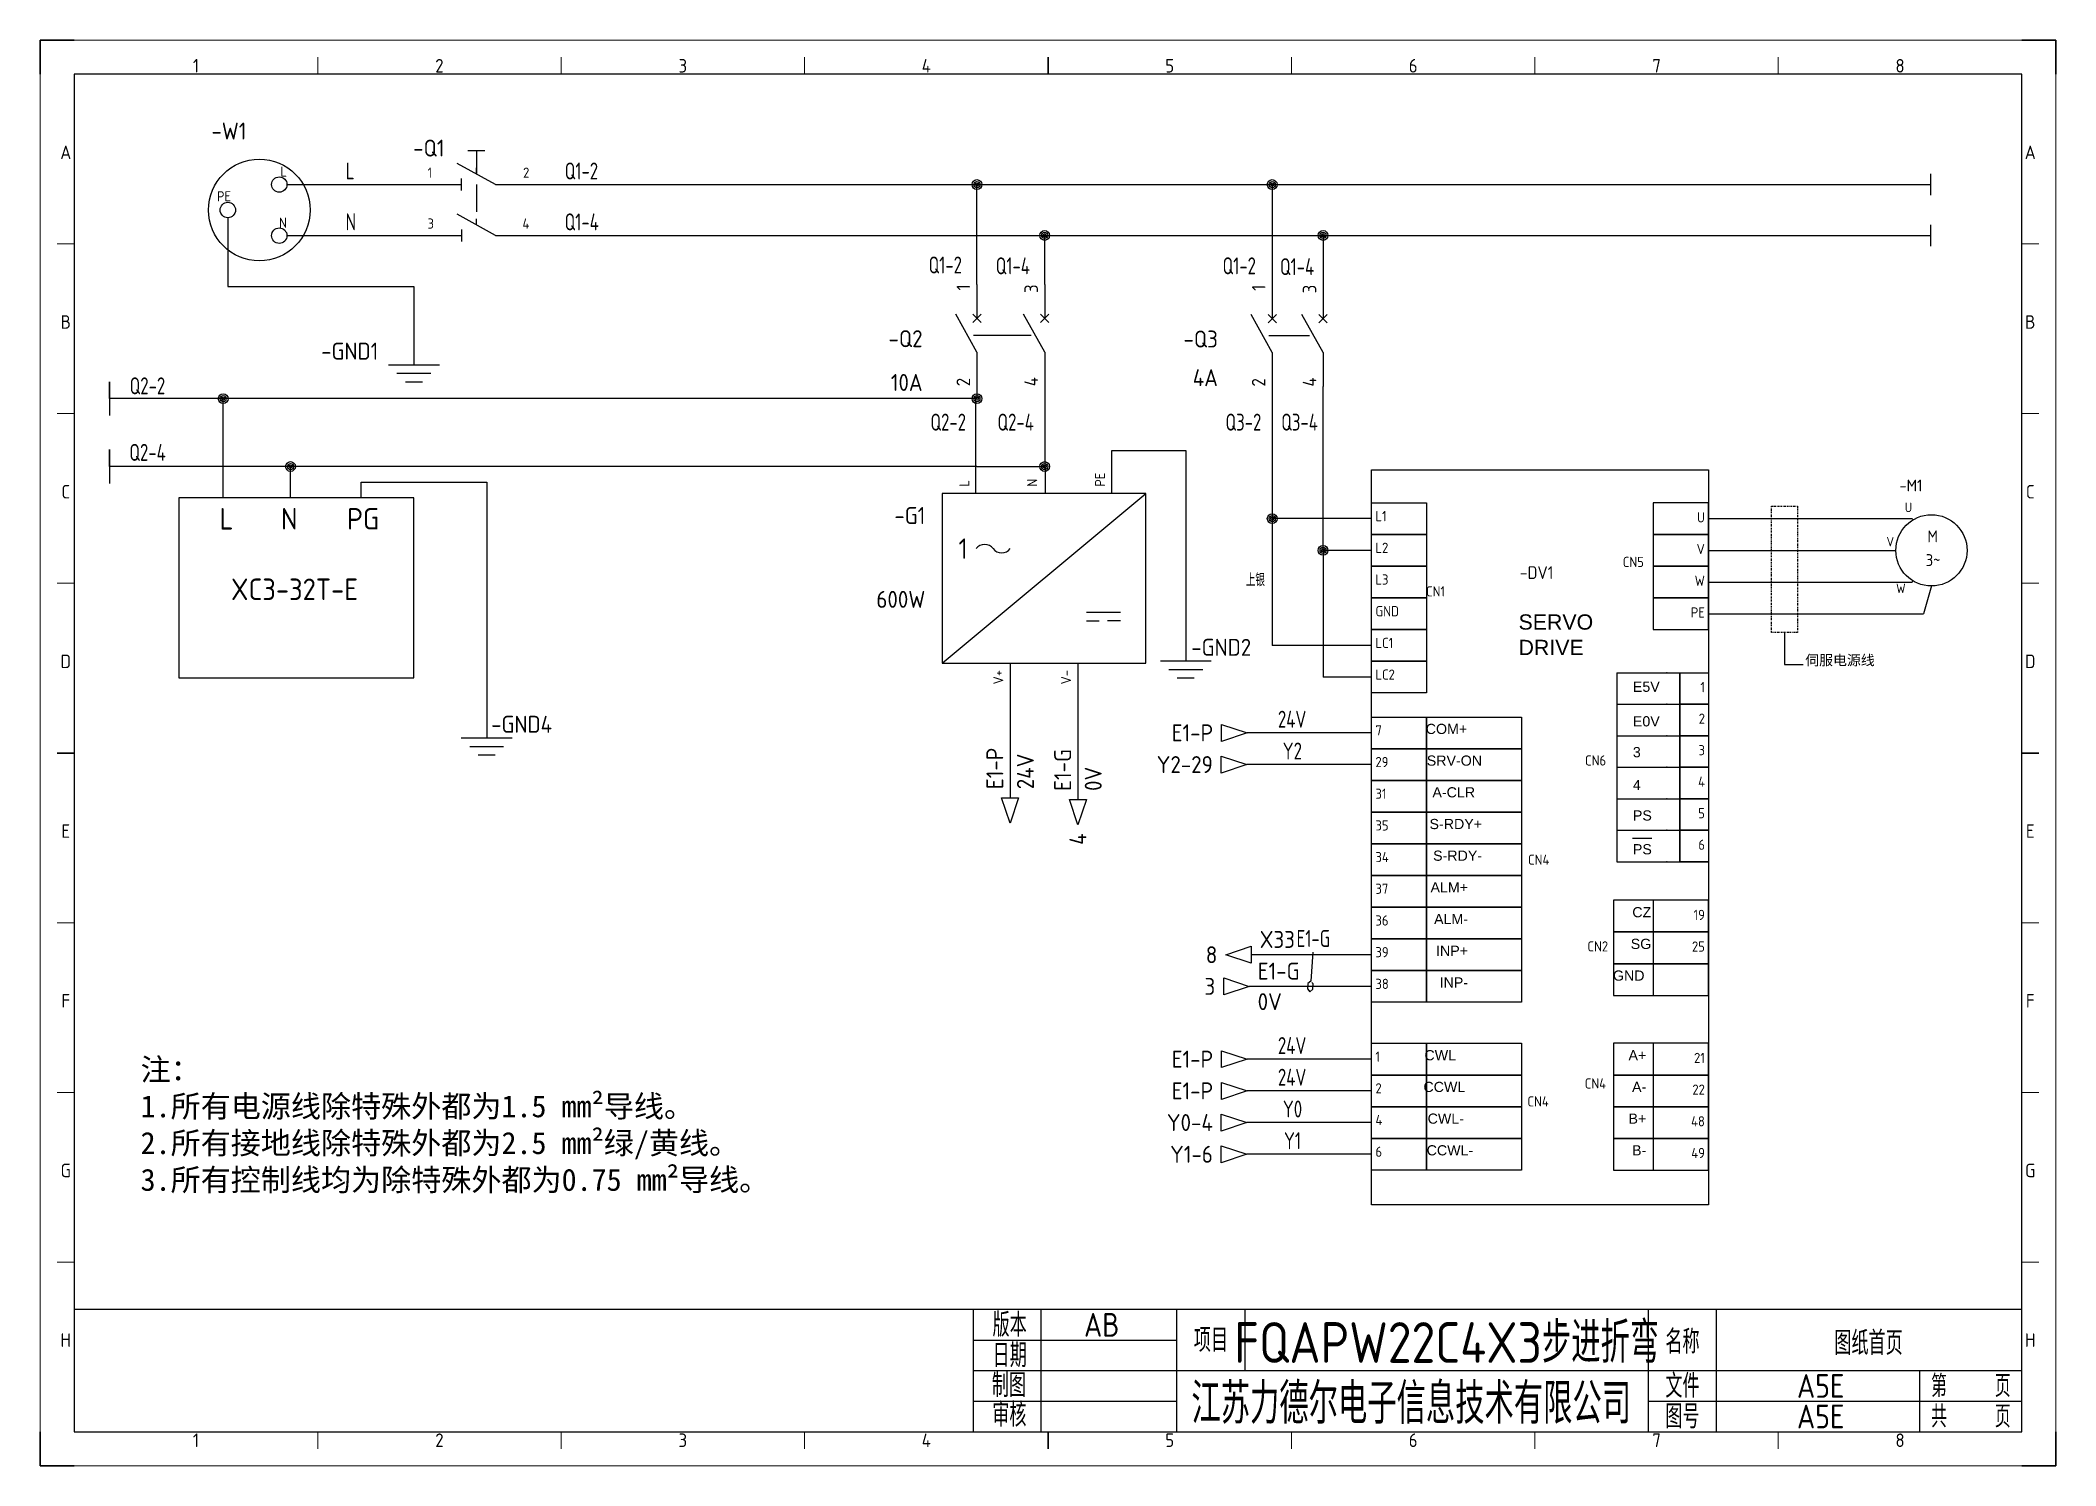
# Model space of a CAD drawing. Header units: millimetres. Extents: x -1494 to 5708, y 2764 to 5210.
# Drawn here: x 0 to 594, y 4580 to 5000 of the extents above; entities that cross this region are included whole.
import ezdxf
from ezdxf.enums import TextEntityAlignment as Align

# ---------------------------------------------------------------- set-up
doc = ezdxf.new("R2010")
doc.units = ezdxf.units.MM
doc.linetypes.add('BORDER', pattern=[1.75, 0.5, -0.25, 0.5, -0.25, 0, -0.25])
for name, color, linetype in [('AE_BOR', 1, 'Continuous'), ('DESC', 1, 'Continuous'), ('MISC', 2, 'Continuous'), ('SYMS', 7, 'Continuous'), ('TAGS', 51, 'Continuous'), ('TERMS', 123, 'Continuous'), ('WIREFIXED', 130, 'Continuous'), ('WIRENO', 70, 'Continuous'), ('WIREREF', 61, 'Continuous'), ('WIREREF_DEST', 61, 'Continuous'), ('XREF', 7, 'Continuous'), ('图框_标题栏属性', 1, 'Continuous'), ('图框_标题栏文字', 6, 'Continuous')]:
    doc.layers.add(name, color=color, linetype=linetype)
doc.styles.add('ACGBTS', font='ISOCP.SHX')
doc.styles.get("Standard").update_dxf_attribs({"font": 'arial.ttf'})
doc.styles.add('WD_IEC', font='ISOCP2.shx', dxfattribs={"height": 4, "bigfont": 'gbcbig.shx'})
doc.styles.add('工程字', font='gbenor.shx', dxfattribs={"bigfont": 'gbcbig.shx'})

msp = doc.modelspace()

# ---------------------------------------------------------------- texts
at = {"layer": 'XREF', "color": 0, "insert": (520.65, 4818.85), "char_height": 3, "attachment_point": 1}
msp.add_mtext_dynamic_manual_height_columns('{\\fSimSun|b0|i0|c134|p2;伺服电源线}', width=57.6668, gutter_width=8.12, heights=[2.12], dxfattribs=at)
at = {"layer": 'XREF', "color": 2, "insert": (30, 4700), "char_height": 6.5, "attachment_point": 1}
msp.add_mtext_dynamic_manual_height_columns('{\\fSimSun|b0|i0|c134|p2;注：}\\P{\\fSimSun|b0|i0|c134|p2;1.所有电源线除特殊外都为1.5 mm²导线。\\P\\pt156;2.所有接地线除特殊外都为2.5 mm²绿/黄线。\\P\\ptz;3.所有控制线均为除特殊外都为0.75 mm²导线。}', width=180.3061, gutter_width=8.12, heights=[66.03], dxfattribs=at)
at = {"layer": 'XREF', "color": 7, "style": 'WD_IEC'}
for tag, p in [('L', (55.32, 4855.84)), ('N', (73.82, 4855.84)), ('PG', (95.6, 4855.84)), ('XC3-32T-E', (75.38, 4835.07))]:
    msp.add_attdef(tag, text='XCC-32 PLC', height=6.336, dxfattribs=at).set_placement(p, align=Align.CENTER)

# ---------------------------------------------------------------- blocks, each defined once
blk = doc.blocks.new('HDV1_recept')
for centre, radius in [((-8.14, -7.5), 15), ((-2.27, 0), 2.27), ((-17.41, -7.5), 2.27), ((-2.27, -15.06), 2.27)]:
    blk.add_circle(centre, radius)
at = {"style": 'WD_IEC'}
for tag, p, height, flags in [('ASSYCODE', (7.32, 33.69), 2, 1), ('FAMILY', (7.32, 30.69), 2, 1), ('CATDESC', (7.32, 27.69), 2, 1), ('MFG', (7.65, 20.94), 3, 9), ('CAT', (7.65, 15.94), 3, 9), ('X1TERM01', (0, 0), 0.08, 1), ('X8TERM03', (-17.41, -9.77), 0.08, 1), ('X1TERM02', (0, -15.06), 0.08, 1)]:
    blk.add_attdef(tag, p, '', height=height, dxfattribs=dict(at, flags=flags))
for tag, p in [('INST', (-11.95, 27.26)), ('LOC', (-11.95, 20.26)), ('TAG1', (-11.95, 13.26))]:
    blk.add_attdef(tag, text='', height=5, dxfattribs=at).set_placement(p, align=Align.RIGHT)
at = {"lineweight": 15, "style": 'WD_IEC'}
for tag, p in [('XREF', (24.36, 18.25)), ('WDTAGALT', (23.86, -39.93))]:
    blk.add_attdef(tag, p, '', height=5, dxfattribs=at)
at = {"style": 'WD_IEC'}
for tag, p in [('DESC1', (24.36, 10.75)), ('DESC2', (24.36, 3.75)), ('DESC3', (24.36, -3.25)), ('RATING1', (24.36, -12.75)), ('RATING2', (24.36, -19.75)), ('RATING3', (24.36, -26.75)), ('RATING4', (23.94, -33.49))]:
    blk.add_attdef(tag, p, '', height=5, dxfattribs=at)
at = {"style": 'WD_IEC', "width": 0.8}
for tag, p in [('TERM01', (0, 2.3)), ('TERM02', (0, -12.76))]:
    blk.add_attdef(tag, text='', height=2, dxfattribs=at).set_placement(p, align=Align.RIGHT)
blk.add_attdef('TERM03', (-20.63, -4.96), '', height=2, dxfattribs=at)
blk = doc.blocks.new('HDS11Q65')
for p, q in [((2.81, 0), (-2.81, 3.12)), ((-1.25, 5), (1.25, 5)), ((0, 5), (0, 1.56)), ((-7.19, 0), (-2.19, 0)), ((-2.19, -0.88), (-2.19, 0.88)), ((0, 1.56), (0, 2.47)), ((2.81, 0), (7.81, 0))]:
    blk.add_line(p, q)
at = {"style": 'WD_IEC'}
for tag, height, p in [('INST', 2.7, (-4.69, 12.88)), ('LOC', 2.7, (-4.69, 8.88)), ('TAG1', 2.5, (-4.69, 4.12)), ('RATING1', 2.7, (-4.69, -4.16)), ('DESC1', 2.7, (-4.69, -11.66)), ('DESC2', 2.7, (-4.69, -15.66)), ('DESC3', 2.7, (-4.69, -19.66))]:
    blk.add_attdef(tag, text='', height=height, dxfattribs=at).set_placement(p, align=Align.RIGHT)
for tag, p, height, flags in [('MFG', (3.12, 9.49), 1.5, 9), ('X2LINK', (0, 5.64), 0.32, 1), ('CAT', (3.12, 6.99), 1.5, 9), ('TERM01', (-7.19, 1), 2, 8), ('X4TERM01', (-7.19, 0), 0.32, 1), ('X8LINK', (0, -0.01), 0.32, 1), ('X1TERM02', (7.81, 0), 0.32, 1), ('ASSYCODE', (2.92, -2.75), 1, 1), ('FAMILY', (2.92, -4.25), 1, 1), ('CATDESC', (2.92, -5.75), 1, 1)]:
    blk.add_attdef(tag, p, '', height=height, dxfattribs=dict(at, flags=flags))
at = {"style": 'WD_IEC', "flags": 8}
blk.add_attdef('TERM02', text='', height=2, dxfattribs=at).set_placement((7.81, 1), align=Align.RIGHT)
at = {"lineweight": 15, "style": 'WD_IEC'}
blk.add_attdef('XREF', text='', height=2.5, dxfattribs=at).set_placement((-4.69, -7.91), align=Align.RIGHT)
blk = doc.blocks.new('HDS21Q65')
for p, q in [((2.81, 0), (-2.81, 3.13)), ((-7.19, 0), (-2.19, 0)), ((-2.19, 0.88), (-2.19, -0.88)), ((0, 1.56), (0, 2.47)), ((2.81, 0), (7.81, 0))]:
    blk.add_line(p, q)
at = {"style": 'WD_IEC'}
for tag, height, p in [('INST', 2.7, (-4.69, 12.88)), ('LOC', 2.7, (-4.69, 8.88)), ('TAG2', 2.5, (-4.69, 4.12)), ('RATING1', 2.7, (-4.69, -3.54)), ('DESC1', 2.7, (-4.69, -11.04)), ('DESC2', 2.7, (-4.69, -15.04)), ('DESC3', 2.7, (-4.69, -19.04))]:
    blk.add_attdef(tag, text='', height=height, dxfattribs=at).set_placement(p, align=Align.RIGHT)
for tag, p, height, flags in [('TERM01', (-7.19, 1), 2, 8), ('X2LINK', (0, 3.5), 0.32, 1), ('X4TERM01', (-7.19, 0), 0.32, 1), ('X8LINK', (0, 0.01), 0.32, 1), ('X1TERM02', (7.81, 0), 0.32, 1), ('CONTACT', (3.16, -3.06), 1, 1), ('FAMILY', (3.14, -4.25), 1, 1)]:
    blk.add_attdef(tag, p, '', height=height, dxfattribs=dict(at, flags=flags))
at = {"style": 'WD_IEC', "flags": 8}
blk.add_attdef('TERM02', text='', height=2, dxfattribs=at).set_placement((7.81, 1), align=Align.RIGHT)
at = {"lineweight": 15, "style": 'WD_IEC'}
blk.add_attdef('XREF', text='', height=2.5, dxfattribs=at).set_placement((-4.69, -7.29), align=Align.RIGHT)
blk = doc.blocks.new('VGND2')
for p, q in [((0, 0), (0, -5)), ((-3.75, -5), (3.75, -5)), ((-2.5, -6.25), (2.5, -6.25)), ((-1.25, -7.5), (1.25, -7.5))]:
    blk.add_line(p, q)
at = {"style": 'WD_IEC'}
for tag, p in [('INST', (-5.25, 2.75)), ('LOC', (-5.25, -0.75)), ('TAG1', (-5.25, -4.25))]:
    blk.add_attdef(tag, text='', height=2.5, dxfattribs=at).set_placement(p, align=Align.RIGHT)
at = {"style": 'WD_IEC', "flags": 1}
blk.add_attdef('X2TERM01', (0, 0), '', height=0.32, dxfattribs=at)
blk = doc.blocks.new('WDDOT')
for radius in [0.72, 0.449, 0.223]:
    blk.add_circle((0, 0), radius)
blk = doc.blocks.new('HDV1_SERVO DRIVE')
at = {"lineweight": 25}
for p, q in [((72.34, -45.38), (90.92, -45.38)), ((72.34, -45.38), (72.34, -101.1)), ((90.92, -45.38), (90.92, -101.1)), ((72.34, -54.67), (99.32, -54.67)), ((72.34, -63.95), (99.32, -63.95)), ((72.34, -73.24), (99.32, -73.24)), ((72.34, -82.53), (99.32, -82.53)), ((72.34, -91.82), (99.32, -91.82)), ((72.34, -101.1), (90.92, -101.1))]:
    blk.add_line(p, q, dxfattribs=at)
for p, q in [((90.92, -45.38), (99.29, -45.38)), ((76.95, -94.13), (82.66, -94.13)), ((90.92, -101.1), (99.29, -101.1))]:
    blk.add_line(p, q)
for points in [[(0, 14.39), (99.29, 14.39), (99.29, -202.16), (0, -202.16)], [(0, 4.67), (16.27, 4.67), (16.27, -4.67), (0, -4.67)], [(99.29, 4.67), (83.02, 4.67), (83.02, -4.67), (99.29, -4.67)], [(0, -4.67), (16.27, -4.67), (16.27, -14.01), (0, -14.01)], [(99.29, -4.67), (83.02, -4.67), (83.02, -14.01), (99.29, -14.01)], [(0, -14.01), (16.27, -14.01), (16.27, -23.35), (0, -23.35)], [(99.29, -14.01), (83.02, -14.01), (83.02, -23.35), (99.29, -23.35)], [(0, -23.35), (16.27, -23.35), (16.27, -32.68), (0, -32.68)], [(99.29, -23.35), (83.02, -23.35), (83.02, -32.68), (99.29, -32.68)], [(0, -32.68), (16.27, -32.68), (16.27, -42.02), (0, -42.02)], [(0, -42.02), (16.27, -42.02), (16.27, -51.36), (0, -51.36)], [(90.92, -45.38), (99.32, -45.38), (99.32, -54.67), (90.92, -54.67)], [(0, -58.45), (16.27, -58.45), (16.27, -67.79), (0, -67.79)], [(16.27, -58.45), (44.27, -58.45), (44.27, -67.79), (16.27, -67.79)], [(90.92, -54.67), (99.32, -54.67), (99.32, -63.95), (90.92, -63.95)], [(90.92, -63.95), (99.32, -63.95), (99.32, -73.24), (90.92, -73.24)], [(0, -67.79), (16.27, -67.79), (16.27, -77.13), (0, -77.13)], [(16.27, -67.79), (44.27, -67.79), (44.27, -77.13), (16.27, -77.13)], [(0, -77.13), (16.27, -77.13), (16.27, -86.46), (0, -86.46)], [(16.27, -77.13), (44.27, -77.13), (44.27, -86.46), (16.27, -86.46)], [(90.92, -73.24), (99.32, -73.24), (99.32, -82.53), (90.92, -82.53)], [(90.9, -82.53), (99.29, -82.53), (99.29, -91.82), (90.9, -91.82)], [(0, -86.46), (16.27, -86.46), (16.27, -95.8), (0, -95.8)], [(16.27, -86.46), (44.27, -86.46), (44.27, -95.8), (16.27, -95.8)], [(90.92, -91.82), (99.32, -91.82), (99.32, -101.1), (90.92, -101.1)], [(0, -95.8), (16.27, -95.8), (16.27, -105.14), (0, -105.14)], [(16.27, -95.8), (44.27, -95.8), (44.27, -105.14), (16.27, -105.14)], [(0, -105.14), (16.27, -105.14), (16.27, -114.48), (0, -114.48)], [(16.27, -105.14), (44.27, -105.14), (44.27, -114.48), (16.27, -114.48)], [(99.29, -112.46), (71.3, -112.46), (71.3, -121.79), (99.29, -121.79)], [(99.29, -112.46), (83.02, -112.46), (83.02, -121.79), (99.29, -121.79)], [(0, -114.48), (16.27, -114.48), (16.27, -123.82), (0, -123.82)], [(16.27, -114.48), (44.27, -114.48), (44.27, -123.82), (16.27, -123.82)], [(0, -123.82), (16.27, -123.82), (16.27, -133.16), (0, -133.16)], [(16.27, -123.82), (44.27, -123.82), (44.27, -133.16), (16.27, -133.16)], [(99.29, -121.79), (71.3, -121.79), (71.3, -131.13), (99.29, -131.13)], [(99.29, -121.79), (83.02, -121.79), (83.02, -131.13), (99.29, -131.13)], [(0, -133.16), (16.27, -133.16), (16.27, -142.5), (0, -142.5)], [(16.27, -133.16), (44.27, -133.16), (44.27, -142.5), (16.27, -142.5)], [(99.29, -131.13), (71.3, -131.13), (71.3, -140.47), (99.29, -140.47)], [(99.29, -131.13), (83.02, -131.13), (83.02, -140.47), (99.29, -140.47)], [(0, -154.6), (16.27, -154.6), (16.27, -163.94), (0, -163.94)], [(16.27, -154.6), (44.27, -154.6), (44.27, -163.94), (16.27, -163.94)], [(99.29, -154.6), (71.3, -154.6), (71.3, -163.94), (99.29, -163.94)], [(99.29, -154.6), (83.02, -154.6), (83.02, -163.94), (99.29, -163.94)], [(0, -163.94), (16.27, -163.94), (16.27, -173.28), (0, -173.28)], [(16.27, -163.94), (44.27, -163.94), (44.27, -173.28), (16.27, -173.28)], [(99.29, -163.94), (71.3, -163.94), (71.3, -173.28), (99.29, -173.28)], [(99.29, -163.94), (83.02, -163.94), (83.02, -173.28), (99.29, -173.28)], [(0, -173.28), (16.27, -173.28), (16.27, -182.62), (0, -182.62)], [(16.27, -173.28), (44.27, -173.28), (44.27, -182.62), (16.27, -182.62)], [(99.29, -173.28), (71.3, -173.28), (71.3, -182.62), (99.29, -182.62)], [(99.29, -173.28), (83.02, -173.28), (83.02, -182.62), (99.29, -182.62)], [(0, -182.62), (16.27, -182.62), (16.27, -191.96), (0, -191.96)], [(16.27, -182.62), (44.27, -182.62), (44.27, -191.96), (16.27, -191.96)], [(99.29, -182.62), (71.3, -182.62), (71.3, -191.96), (99.29, -191.96)], [(99.29, -182.62), (83.02, -182.62), (83.02, -191.96), (99.29, -191.96)]]:
    blk.add_lwpolyline(points, close=True)
for p in [(87.09, -45.38), (87.09, -54.67), (87.09, -63.95), (87.09, -73.24), (87.09, -82.53), (87.09, -91.82), (87.09, -101.1)]:
    blk.add_point(p, dxfattribs=at)
for s, p in [('E5V', (77.05, -51.03)), ('E0V', (77.05, -61.21)), ('3', (77.05, -70.29)), ('4', (77.05, -79.99)), ('PS', (77.05, -88.95)), ('PS', (77.05, -98.91))]:
    blk.add_text(s, height=3, dxfattribs=at).set_placement(p)
at = {"insert": (43.35, -28.2), "char_height": 4.5, "attachment_point": 1}
blk.add_mtext_dynamic_manual_height_columns('SERVO DRIVE', width=19.7866, gutter_width=8.12, heights=[0], dxfattribs=at)
at = {"lineweight": 25, "char_height": 3, "width": 27.9987, "attachment_point": 3}
for s, insert in [('COM+', (28.22, -60.45)), ('SRV-ON', (32.6, -69.79)), ('A-CLR', (30.54, -79.13)), ('S-RDY+', (32.6, -88.47)), ('S-RDY-', (32.6, -97.8)), ('ALM+', (28.47, -107.14)), ('ALM-', (28.47, -116.48)), ('CZ', (82.47, -114.46)), ('SG', (82.47, -123.79)), ('INP+', (28.47, -125.82)), ('INP-', (28.47, -135.16)), ('GND', (80.49, -133.13)), ('CWL', (24.93, -156.6)), ('A+', (81, -156.6)), ('CCWL', (27.66, -165.94)), ('A-', (81, -165.94)), ('CWL-', (27.27, -175.28)), ('B+', (81, -175.28)), ('CCWL-', (30, -184.62)), ('B-', (81, -184.62))]:
    blk.add_mtext(s, dxfattribs=dict(at, insert=insert))
at = {"style": 'WD_IEC'}
for tag, p in [('INST', (-31.41, 9.11)), ('LOC', (-31.41, 3.86)), ('RATING1', (-31.41, -8.14)), ('XREF', (-31.41, -14.14)), ('DESC1', (-31.41, -19.92)), ('TAG1', (53.64, -17.76)), ('DESC2', (-31.41, -25.17)), ('DESC3', (-31.41, -30.42))]:
    blk.add_attdef(tag, text='', height=3.75, dxfattribs=at).set_placement(p, align=Align.RIGHT)
at = {"style": 'WD_IEC', "flags": 1}
for tag, p, height in [('MFG', (-55.76, 3.86), 2.25), ('CAT', (-55.76, 0.11), 2.25), ('X4TERM01', (0, 0), 0.08), ('X1TERM20', (99.29, 0), 0.08), ('X4TERM02', (0, -9.34), 0.08), ('X1TERM21', (99.29, -9.34), 0.08), ('X4TERM03', (0, -18.68), 0.08), ('X1TERM22', (99.29, -18.68), 0.08), ('ASSYCODE', (-58.38, -26.89), 1.5), ('FAMILY', (-58.38, -29.14), 1.5), ('X4TERM04', (0, -28.02), 0.08), ('X1TERM23', (99.29, -28.02), 0.08), ('CATDESC', (-58.38, -31.39), 1.5), ('X4TERM05', (0, -37.35), 0.08), ('X4TERM06', (0, -46.69), 0.08), ('X1TERM31', (99.32, -50.02), 0.08), ('X1TERM32', (99.32, -59.31), 0.08), ('X4TERM07', (0, -63.12), 0.08), ('X1TERM33', (99.32, -68.6), 0.08), ('X4TERM08', (0, -72.46), 0.08), ('X4TERM09', (0, -81.8), 0.08), ('X1TERM34', (99.32, -77.89), 0.08), ('X1TERM35', (99.29, -87.17), 0.08), ('X4TERM10', (0, -91.13), 0.08), ('X4TERM11', (0, -100.47), 0.08), ('X1TERM36', (99.32, -96.46), 0.08), ('X4TERM12', (0, -109.81), 0.08), ('X1TERM24', (99.29, -117.13), 0.08), ('X4TERM13', (0, -119.15), 0.08), ('X4TERM14', (0, -128.49), 0.08), ('X1TERM25', (99.29, -126.46), 0.08), ('X1TERM26', (99.29, -135.8), 0.08), ('X4TERM15', (0, -137.83), 0.08), ('X4TERM16', (0, -159.27), 0.08), ('X1TERM27', (99.29, -159.27), 0.08), ('X4TERM17', (0, -168.61), 0.08), ('X1TERM28', (99.29, -168.61), 0.08), ('X4TERM18', (0, -177.95), 0.08), ('X1TERM29', (99.29, -177.95), 0.08), ('X4TERM19', (0, -187.29), 0.08), ('X1TERM30', (99.29, -187.29), 0.08)]:
    blk.add_attdef(tag, p, '', height=height, dxfattribs=at)
at = {"style": 'WD_IEC', "width": 0.8}
for tag, p in [('TERM01', (1.17, -0.75)), ('TERM02', (1.17, -10.09)), ('TERM03', (1.17, -19.43)), ('TERM04', (1.17, -28.77)), ('TERM05', (1.17, -38.11)), ('TERM06', (1.17, -47.45)), ('TERM07', (1.17, -63.87)), ('TERM08', (1.17, -73.21)), ('TERM09', (1.17, -82.55)), ('TERM10', (1.17, -91.89)), ('TERM11', (1.17, -101.23)), ('TERM12', (1.17, -110.56)), ('TERM13', (1.17, -119.9)), ('TERM14', (1.17, -129.24)), ('TERM15', (1.17, -138.58)), ('TERM16', (1.17, -160.02)), ('TERM17', (1.17, -169.36)), ('TERM18', (1.17, -178.7)), ('TERM19', (1.17, -188.04))]:
    blk.add_attdef(tag, p, '', height=2, dxfattribs=at)
for tag, p in [('TERM20', (98.27, -1.12)), ('TERM21', (98.27, -10.46)), ('TERM38', (80.28, -14.25)), ('TERM22', (98.27, -19.8)), ('TERM37', (29.19, -22.55)), ('TERM23', (98.27, -29.14)), ('TERM31', (98.3, -51.15)), ('TERM32', (98.3, -60.43)), ('TERM40', (69.15, -72.75)), ('TERM33', (98.3, -69.72)), ('TERM34', (98.3, -79.01)), ('TERM35', (98.27, -88.3)), ('TERM39', (52.43, -101.99)), ('TERM36', (98.3, -97.58)), ('TERM24', (98.27, -118.25)), ('TERM43', (69.75, -127.53)), ('TERM25', (98.27, -127.59)), ('TERM26', (98.27, -136.92)), ('TERM27', (98.27, -160.4)), ('TERM42', (69.14, -167.93)), ('TERM41', (52.25, -173.21)), ('TERM28', (98.27, -169.73)), ('TERM29', (98.27, -179.07)), ('TERM30', (98.27, -188.41))]:
    blk.add_attdef(tag, text='', height=2, dxfattribs=at).set_placement(p, align=Align.RIGHT)
blk = doc.blocks.new('VCB1')
for p, q in [((0, 7.5), (0, 2.5)), ((0, -2.5), (-3.12, 3.12)), ((0.62, 1.88), (-0.62, 3.12)), ((-0.62, 1.88), (0.62, 3.12)), ((0, -2.5), (0, -7.5))]:
    blk.add_line(p, q)
at = {"style": 'WD_IEC'}
for tag, p in [('INST', (-8, 5.25)), ('LOC', (-8, 1.75)), ('TAG1', (-8, -1.75)), ('RATING1', (-8, -6.35)), ('DESC1', (-8, -14.35)), ('DESC2', (-8, -17.85)), ('DESC3', (-8, -21.35))]:
    blk.add_attdef(tag, text='', height=2.5, dxfattribs=at).set_placement(p, align=Align.RIGHT)
blk.add_attdef('TERM01', text='', height=2, rotation=90, dxfattribs=at).set_placement((-1, 7.5), align=Align.RIGHT)
at = {"style": 'WD_IEC', "flags": 1}
for tag, p, height in [('X2TERM01', (0, 7.5), 0.32), ('MFG', (2.75, 6.5), 1.5), ('CAT', (2.75, 4), 1.5), ('X4LINK', (-2, 0), 0.32), ('X1LINK', (-0.5, 0), 0.32), ('X8TERM02', (0, -7.5), 0.32), ('ASSYCODE', (1, -9), 1), ('FAMILY', (1, -10.5), 1), ('CATDESC', (1, -12), 1), ('CONTACT', (1, -13.5), 1), ('COMMON', (2.25, -14.75), 1)]:
    blk.add_attdef(tag, p, '', height=height, dxfattribs=at)
at = {"style": 'WD_IEC'}
blk.add_attdef('TERM02', (-1, -7.5), '', height=2, rotation=90, dxfattribs=at)
at = {"lineweight": 15, "style": 'WD_IEC'}
blk.add_attdef('XREF', text='', height=2.5, dxfattribs=at).set_placement((-8, -10.35), align=Align.RIGHT)
blk = doc.blocks.new('VCB2')
for p, q in [((0, 7.5), (0, 2.5)), ((0, -2.5), (-3.12, 3.12)), ((0.62, 1.88), (-0.62, 3.12)), ((-0.62, 1.88), (0.62, 3.12)), ((0, -2.5), (0, -7.5))]:
    blk.add_line(p, q)
at = {"style": 'WD_IEC'}
for tag, p in [('INST', (-8, 5.25)), ('LOC', (-8, 1.75)), ('TAG2', (-8, -1.75)), ('DESC1', (-8, -14.35)), ('DESC2', (-8, -17.85)), ('DESC3', (-8, -21.35))]:
    blk.add_attdef(tag, text='', height=2.5, dxfattribs=at).set_placement(p, align=Align.RIGHT)
blk.add_attdef('TERM01', text='', height=2, rotation=90, dxfattribs=at).set_placement((-1, 7.5), align=Align.RIGHT)
at = {"style": 'WD_IEC', "flags": 1}
for tag, p, height in [('X2TERM01', (0, 7.5), 0.32), ('X4LINK', (-2, 0), 0.32), ('X1LINK', (-0.5, 0), 0.32), ('X8TERM02', (0, -7.5), 0.32), ('FAMILY', (1, -10.5), 1), ('CONTACT', (1, -13.5), 1)]:
    blk.add_attdef(tag, p, '', height=height, dxfattribs=at)
at = {"style": 'WD_IEC'}
blk.add_attdef('TERM02', (-1, -7.5), '', height=2, rotation=90, dxfattribs=at)
at = {"style": 'WD_IEC', "flags": 1}
blk.add_attdef('RATING1', text='', height=2.5, dxfattribs=at).set_placement((-8, -6.35), align=Align.RIGHT)
at = {"lineweight": 15, "style": 'WD_IEC'}
blk.add_attdef('XREF', text='', height=2.5, dxfattribs=at).set_placement((-8, -10.35), align=Align.RIGHT)
blk = doc.blocks.new('HMO13')
blk.add_circle((0, 0), 7.5)
at = {"style": 'WD_IEC'}
for tag, p in [('INST', (-1.91, 19.4)), ('LOC', (-1.91, 15.9)), ('TAG1', (-1.91, 12.4))]:
    blk.add_attdef(tag, text='', height=2.5, dxfattribs=at).set_placement(p, align=Align.RIGHT)
for tag, p, height, flags in [('ASSYCODE', (7.73, 20.6), 1, 1), ('FAMILY', (7.73, 19.1), 1, 1), ('CATDESC', (7.73, 17.6), 1, 1), ('MFG', (7.9, 14.22), 1.5, 9), ('CAT', (7.9, 11.72), 1.5, 9), ('X0TERM01', (-3.9, 6.4), 0.32, 1), ('X2LINK', (0, 7.5), 0.32, 1), ('X4TERM02', (-7.5, 0), 0.32, 1), ('X1TERM04', (7.5, 0), 0.32, 1), ('TERM04', (7.5, 1), 2, 8), ('X0TERM03', (-3.9, -6.4), 0.32, 1), ('X8LINK', (0, -7.5), 0.32, 1)]:
    blk.add_attdef(tag, p, '', height=height, dxfattribs=dict(at, flags=flags))
at = {"lineweight": 15, "style": 'WD_IEC'}
for tag, p in [('XREF', (16.25, 12.88)), ('WDTAGALT', (16, -16.21))]:
    blk.add_attdef(tag, p, '', height=2.5, dxfattribs=at)
at = {"style": 'WD_IEC', "flags": 8}
for tag, p in [('TERM01', (3.49, 8.04)), ('TERM02', (-7.86, 0.84)), ('TERM03', (4.31, -10.13))]:
    blk.add_attdef(tag, text='', height=2, dxfattribs=at).set_placement(p, align=Align.RIGHT)
at = {"style": 'WD_IEC'}
for tag, p in [('DESC1', (16.25, 9.12)), ('DESC2', (16.25, 5.62)), ('DESC3', (16.25, 2.12)), ('RATING1', (16.25, -2.62)), ('RATING2', (16.25, -6.12)), ('RATING3', (16.25, -9.62)), ('RATING4', (16.04, -12.99))]:
    blk.add_attdef(tag, p, '', height=2.5, dxfattribs=at)
for tag, p in [('M', (0.24, 1.7)), ('3~', (0.34, -3.3))]:
    blk.add_attdef(tag, text='', height=2.5, dxfattribs=at).set_placement(p, align=Align.CENTER)
blk = doc.blocks.new('HA1D3')
blk.add_lwpolyline([(0, 0), (-3.75, -1.25), (-3.75, 1.25)], close=True)
at = {"style": 'WD_IEC'}
for tag, p, height, flags in [('WIRENO', (1.25, 1), 2.5, 8), ('X1TERM01', (0, 0), 0.32, 1)]:
    blk.add_attdef(tag, p, '', height=height, dxfattribs=dict(at, flags=flags))
blk.add_attdef('XREF', text='', height=2.5, dxfattribs=at).set_placement((-5, 0), align=Align.MIDDLE_RIGHT)
at = {"style": 'WD_IEC', "flags": 1}
blk.add_attdef('SIGCODE', text='', height=1, dxfattribs=at).set_placement((-2.5, 1.8), align=Align.RIGHT)
at = {"style": 'WD_IEC'}
blk.add_attdef('DESC1', text='', height=2.5, dxfattribs=at).set_placement((1.25, -1), align=Align.TOP_LEFT)
blk = doc.blocks.new('WD_WNH')
at = {"linetype": 'Continuous', "style": 'WD_IEC', "width": 0.8}
blk.add_attdef('WIRENO', text='', height=2.5, dxfattribs=at).set_placement((0, 0.75), align=Align.CENTER)
at = {"style": 'WD_IEC', "flags": 1}
for tag, p in [('W08USER', (0, 0.375)), ('W04USER', (0, 0.875)), ('W05USER', (0, 0.75)), ('W09USER', (0, 0.25)), ('W03USER', (0, 1)), ('W06USER', (0, 0.625)), ('W07USER', (0, 0.5)), ('W02USER', (0, 1.125)), ('W01USER', (0, 1.25)), ('W10USER', (0, 0.125))]:
    blk.add_attdef(tag, text='', height=0.08, dxfattribs=at).set_placement(p, align=Align.CENTER)
blk = doc.blocks.new('WD_WNV')
at = {"linetype": 'Continuous', "style": 'WD_IEC', "width": 0.8}
blk.add_attdef('WIRENO', text='', height=2.5, dxfattribs=at).set_placement((-1.6, 0), align=Align.MIDDLE_RIGHT)
at = {"style": 'WD_IEC', "flags": 1}
for tag, p in [('W08USER', (-1, 0.375)), ('W04USER', (-1, 0.875)), ('W05USER', (-1, 0.75)), ('W09USER', (-1, 0.25)), ('W03USER', (-1, 1)), ('W06USER', (-1, 0.625)), ('W07USER', (-1, 0.5)), ('W02USER', (-1, 1.125)), ('W01USER', (-1, 1.25)), ('W10USER', (-1, 0.125))]:
    blk.add_attdef(tag, text='', height=0.08, dxfattribs=at).set_placement(p, align=Align.CENTER)
blk = doc.blocks.new('VPW1_1PH')
for p, q in [((-5, -25), (25, 0)), ((16.25, -17.5), (21.25, -17.5)), ((16.25, -18.75), (18.125, -18.75)), ((21.25, -18.75), (19.375, -18.75))]:
    blk.add_line(p, q)
blk.add_lwpolyline([(-5, 0), (-5, -25), (25, -25), (25, 0)], close=True)
for centre, start, end in [((1.25, -9.0625), 36.869898, 143.130102), ((3.75, -7.1875), 216.869898, 323.130102)]:
    blk.add_arc(centre, 1.5625, start, end)
at = {"style": 'WD_IEC'}
blk.add_text('1', height=3, dxfattribs=at).set_placement((-1.25, -8.125), align=Align.MIDDLE_RIGHT)
for tag, p in [('TERM02', (9, 1)), ('TERM03', (19, 1)), ('TERM01', (-1, 1))]:
    blk.add_attdef(tag, p, '', height=2, rotation=90, dxfattribs=at)
for tag, p in [('INST', (-7.5, 2.5)), ('LOC', (-7.5, -1)), ('TAG1', (-7.5, -4.5)), ('RATING1', (-7.5, -9)), ('XREF', (-7.5, -13)), ('DESC1', (-7.5, -16.85)), ('DESC2', (-7.5, -20.35)), ('DESC3', (-7.5, -23.85))]:
    blk.add_attdef(tag, text='', height=2.5, dxfattribs=at).set_placement(p, align=Align.RIGHT)
at = {"style": 'WD_IEC', "flags": 1}
for tag, p, height in [('X2TERM01', (0, 0), 0.32), ('X2TERM02', (10, 0), 0.32), ('X2TERM03', (20, 0), 0.32), ('MFG', (27.75, -1), 1.5), ('CAT', (27.75, -3.5), 1.5), ('ASSYCODE', (26, -21.5), 1), ('FAMILY', (26, -23), 1), ('CATDESC', (26, -24.5), 1), ('X8TERM04', (5, -25), 0.32), ('X8TERM05', (15, -25), 0.32)]:
    blk.add_attdef(tag, p, '', height=height, dxfattribs=at)
at = {"style": 'WD_IEC'}
for tag, p in [('TERM04', (4, -26)), ('TERM05', (14, -26))]:
    blk.add_attdef(tag, text='', height=2, rotation=90, dxfattribs=at).set_placement(p, align=Align.RIGHT)
blk = doc.blocks.new('Border')
for p, q in [((584, 410), (10, 410)), ((10, 410), (10, 10)), ((584, 10), (584, 410)), ((10, 10), (584, 10))]:
    blk.add_line(p, q)
at = {"layer": 'AE_BOR', "color": 1, "lineweight": 30}
for p, q in [((10, 420), (0, 420)), ((0, 420), (0, 410)), ((594, 420), (584, 420)), ((594, 410), (594, 420)), ((297, 410), (297, 415)), ((5, 210), (10, 210)), ((584, 210), (589, 210)), ((0, 0), (0, 10)), ((297, 5), (297, 10)), ((594, 0), (594, 10)), ((0, 0), (10, 0)), ((594, 0), (584, 0))]:
    blk.add_line(p, q, dxfattribs=at)
at = {"layer": 'AE_BOR', "color": 1, "lineweight": 15}
for p, q in [((0, 420), (594, 420)), ((0, 0), (0, 420)), ((594, 420), (594, 0)), ((81.75, 410), (81.75, 415)), ((153.5, 410), (153.5, 415)), ((225.25, 410), (225.25, 415)), ((368.75, 410), (368.75, 415)), ((440.5, 410), (440.5, 415)), ((512.25, 410), (512.25, 415)), ((10, 360), (5, 360)), ((589, 360), (584, 360)), ((10, 310), (5, 310)), ((589, 310), (584, 310)), ((10, 260), (5, 260)), ((589, 260), (584, 260)), ((10, 160), (5, 160)), ((589, 160), (584, 160)), ((10, 110), (5, 110)), ((589, 110), (584, 110)), ((10, 60), (5, 60)), ((589, 60), (584, 60)), ((81.75, 5), (81.75, 10)), ((153.5, 5), (153.5, 10)), ((225.25, 5), (225.25, 10)), ((368.75, 5), (368.75, 10)), ((440.5, 5), (440.5, 10)), ((512.25, 5), (512.25, 10)), ((594, 0), (0, 0))]:
    blk.add_line(p, q, dxfattribs=at)
at = {"layer": 'AE_BOR', "color": 1, "lineweight": 15, "style": 'ACGBTS'}
for s, p in [('1', (45.875, 412.5)), ('2', (117.625, 412.5)), ('3', (189.375, 412.5)), ('4', (261.125, 412.5)), ('5', (332.875, 412.5)), ('6', (404.625, 412.5)), ('7', (476.375, 412.5)), ('8', (548.125, 412.5)), ('A', (7.5, 387)), ('A', (586.5, 387)), ('B', (7.5, 337)), ('B', (586.5, 337)), ('C', (7.5, 287)), ('C', (586.5, 287)), ('D', (7.5, 237)), ('D', (586.5, 237)), ('E', (7.5, 187)), ('E', (586.5, 187)), ('F', (7.5, 137)), ('F', (586.5, 137)), ('G', (7.5, 87)), ('G', (586.5, 87)), ('H', (7.5, 37)), ('H', (586.5, 37)), ('1', (45.875, 7.5)), ('2', (117.625, 7.5)), ('3', (189.375, 7.5)), ('4', (261.125, 7.5)), ('5', (332.875, 7.5)), ('6', (404.625, 7.5)), ('7', (476.375, 7.5)), ('8', (548.125, 7.5))]:
    blk.add_text(s, height=4, dxfattribs=at).set_placement(p, align=Align.MIDDLE)
blk = doc.blocks.new('TITLE3')
for p, q in [((-309, 0), (-309, 36)), ((-289, 0), (-289, 36)), ((-249, 0), (-249, 36)), ((-249, 0), (-249, 36)), ((-249, 0), (-249, 36)), ((-229, 36), (-229, 27)), ((-110, 0), (-110, 36)), ((-90, 0), (-90, 36)), ((-309, 27), (-249, 27)), ((-229, 27), (-229, 18)), ((-309, 18), (-248.01, 18)), ((-249, 18), (0, 18)), ((-30, 0), (-30, 18)), ((-309, 9), (-249, 9)), ((-110, 9), (0, 9)), ((-289, 4.18), (-289, 4.18)), ((-289, 4.18), (-289, 4.18))]:
    blk.add_line(p, q)
blk.add_lwpolyline([(-309, 36), (-574, 36), (-574, 0), (-309, 0)], close=True)
blk.add_lwpolyline([(-309, 0), (0, 0), (0, 36), (-309, 36)])
at = {"layer": '图框_标题栏属性', "style": '工程字'}
for tag, height, p in [('版本', 7, (-271.17, 31.5)), ('项目', 12, (-169.5, 27)), ('名称', 7, (-45.16, 26.53)), ('日期', 7, (-271.17, 22.5)), ('制图', 7, (-271.33, 13.69)), ('公司名称', 12, (-179.94, 9)), ('文件', 7, (-59.26, 13.5)), ('页数', 7, (-15, 13.5)), ('审核', 7, (-270.7, 4.72)), ('图号', 7, (-59.26, 4.5)), ('总数', 7, (-15, 4.5))]:
    blk.add_attdef(tag, text='', height=height, dxfattribs=at).set_placement(p, align=Align.MIDDLE)
at = {"layer": '图框_标题栏文字', "style": '工程字'}
for s, height, p in [('版本', 7, (-298.29, 31.5)), ('项目', 7, (-239, 27)), ('名称', 7, (-100, 26.53)), ('日期', 7, (-298.29, 22.5)), ('制图', 7, (-298.51, 13.69)), ('文件', 7, (-100, 13.5)), ('第    页', 6.5, (-15, 13.5)), ('审核', 7, (-298.37, 5.01)), ('图号', 7, (-100, 4.5)), ('共    页', 6.5, (-15, 4.5))]:
    blk.add_text(s, height=height, dxfattribs=at).set_placement(p, align=Align.MIDDLE_CENTER)
blk = doc.blocks.new('HA1S4')
blk.add_lwpolyline([(0, -3.75), (-1.25, 0), (1.25, 0)], close=True)
at = {"style": 'WD_IEC', "flags": 8}
blk.add_attdef('WIRENO', (-1, 1.25), '', height=2.5, rotation=90, dxfattribs=at)
at = {"style": 'WD_IEC'}
blk.add_attdef('DESC1', text='', height=2.5, rotation=90, dxfattribs=at).set_placement((1, 1.25), align=Align.TOP_LEFT)
at = {"style": 'WD_IEC', "flags": 1}
blk.add_attdef('X2TERM01', (0, 0), '', height=0.32, dxfattribs=at)
blk.add_attdef('SIGCODE', text='', height=1, dxfattribs=at).set_placement((-2.5, -3.2), align=Align.RIGHT)
at = {"style": 'WD_IEC'}
blk.add_attdef('XREF', text='', height=2.5, rotation=90, dxfattribs=at).set_placement((0, -5), align=Align.MIDDLE_RIGHT)
blk = doc.blocks.new('HA1S3')
blk.add_lwpolyline([(-3.75, 0), (0, 1.25), (0, -1.25)], close=True)
at = {"style": 'WD_IEC'}
for tag, p, height, flags in [('WIRENO', (1.25, 1), 2.5, 8), ('X1TERM01', (0, 0), 0.32, 1)]:
    blk.add_attdef(tag, p, '', height=height, dxfattribs=dict(at, flags=flags))
blk.add_attdef('XREF', text='', height=2.5, dxfattribs=at).set_placement((-5, 0), align=Align.MIDDLE_RIGHT)
at = {"style": 'WD_IEC', "flags": 1}
blk.add_attdef('SIGCODE', text='', height=1, dxfattribs=at).set_placement((-2.5, 1.8), align=Align.RIGHT)
at = {"style": 'WD_IEC'}
blk.add_attdef('DESC1', text='', height=2.5, dxfattribs=at).set_placement((1.25, -1), align=Align.TOP_LEFT)

# ---------------------------------------------------------------- linework, layer by layer
at = {"layer": 'Defpoints', "linetype": 'ByBlock'}
for p, q in [((392.78, 4730.56), (357.35, 4730.56)), ((392.78, 4721.23), (356.74, 4721.23))]:
    msp.add_line(p, q, dxfattribs=at)
at = {"layer": 'WIRENO', "linetype": 'ByBlock'}
msp.add_lwpolyline([(375.53, 4731.34), (374.88, 4722.81), (374.03, 4722.08), (373.91, 4720.49), (374.64, 4719.64), (375.49, 4720.37), (375.61, 4721.96), (375.25, 4722.38)], dxfattribs=at)
at = {"layer": 'XREF'}
for p, q in [((557.55, 4960.61), (557.55, 4954.39)), ((73.14, 4957.5), (114.58, 4957.5)), ((144.58, 4957.5), (213.88, 4957.5)), ((213.88, 4957.5), (243.88, 4957.5)), ((243.88, 4957.5), (557.55, 4957.5)), ((276.49, 4928.08), (276.49, 4957.47)), ((363.53, 4957.5), (363.53, 4927.98)), ((55.73, 4947.73), (55.73, 4927.5)), ((73.14, 4942.5), (114.58, 4942.5)), ((144.58, 4942.5), (213.88, 4942.5)), ((213.88, 4942.5), (243.88, 4942.5)), ((243.88, 4942.5), (557.55, 4942.5)), ((296.49, 4928.08), (296.49, 4942.5)), ((378.53, 4942.5), (378.53, 4927.98)), ((557.55, 4945.61), (557.55, 4939.39)), ((55.73, 4927.5), (73.14, 4927.5)), ((73.14, 4927.5), (110.56, 4927.5)), ((110.56, 4927.5), (110.56, 4914.4)), ((20.81, 4894.41), (20.81, 4899.41)), ((20.81, 4899.41), (20.81, 4894.41)), ((363.53, 4897.98), (363.53, 4859.05)), ((378.53, 4849.71), (378.53, 4897.98)), ((148.52, 4894.41), (20.81, 4894.41)), ((20.81, 4894.41), (20.81, 4889.41)), ((276.49, 4894.41), (148.52, 4894.41)), ((20.81, 4874.41), (20.81, 4879.41)), ((20.81, 4879.41), (20.81, 4874.41)), ((148.52, 4874.41), (20.81, 4874.41)), ((20.81, 4874.41), (20.81, 4869.41)), ((276.49, 4874.41), (148.52, 4874.41)), ((392.78, 4859.05), (363.53, 4859.05)), ((363.53, 4859.05), (363.53, 4821.7)), ((492.08, 4859.05), (552.14, 4859.05)), ((552.14, 4859.05), (552.37, 4858.68)), ((392.78, 4849.71), (378.53, 4849.71)), ((378.53, 4849.71), (378.53, 4812.36)), ((492.08, 4849.71), (547.33, 4849.71)), ((492.08, 4840.37), (552.14, 4840.37)), ((552.14, 4840.37), (552.37, 4840.75)), ((557.83, 4839.21), (555.44, 4831.04)), ((492.08, 4831.04), (555.44, 4831.04)), ((514.55, 4825.5), (514.55, 4816.09)), ((392.78, 4821.7), (363.53, 4821.7)), ((392.78, 4812.36), (378.53, 4812.36)), ((514.55, 4816.09), (520, 4816.09)), ((382.9, 4795.93), (356.12, 4795.93)), ((392.78, 4795.93), (382.9, 4795.93)), ((392.78, 4786.59), (356.03, 4786.59)), ((382.9, 4699.78), (356.12, 4699.78)), ((392.78, 4699.78), (382.9, 4699.78)), ((382.9, 4690.44), (356.12, 4690.44)), ((392.78, 4690.44), (382.9, 4690.44)), ((392.78, 4681.1), (356.03, 4681.1)), ((392.78, 4671.76), (356.03, 4671.76))]:
    msp.add_line(p, q, dxfattribs=at)
at = {"layer": 'XREF', "linetype": 'ByBlock'}
for p, q in [((276.49, 4898.08), (276.49, 4894.41)), ((296.49, 4898.08), (296.49, 4874.41)), ((54.35, 4865.17), (54.35, 4894.41)), ((276.05, 4894.41), (276.05, 4866.47)), ((316.28, 4866.47), (316.28, 4879.17)), ((316.28, 4879.17), (338.06, 4879.17)), ((338.06, 4879.17), (338.06, 4827.14)), ((74.2, 4865.17), (74.2, 4874.41)), ((276.49, 4874.41), (296.49, 4874.41)), ((296.65, 4873.99), (296.65, 4866.47)), ((95.05, 4865.17), (95.05, 4869.83)), ((95.05, 4869.83), (132.01, 4869.83)), ((132.01, 4869.83), (132.01, 4804.46)), ((286.28, 4816.47), (286.28, 4776.83)), ((306.28, 4816.47), (306.28, 4776.32))]:
    msp.add_line(p, q, dxfattribs=at)
at = {"layer": 'XREF'}
for points in [[(128.96, 4957.48), (128.96, 4949.49)], [(275.49, 4913.08), (292.49, 4913.08)], [(362.53, 4912.98), (374.53, 4912.98)]]:
    msp.add_lwpolyline(points, dxfattribs=at)
at = {"layer": 'XREF', "linetype": 'ByBlock'}
msp.add_lwpolyline([(110.56, 4865.17), (41.24, 4865.17), (41.24, 4812.18), (110.56, 4812.18)], close=True, dxfattribs=at)
at = {"layer": 'XREF', "linetype": 'BORDER'}
msp.add_lwpolyline([(510.73, 4862.69), (518.38, 4862.69), (518.38, 4825.5), (510.73, 4825.5)], close=True, dxfattribs=at)

# ---------------------------------------------------------------- block references
at = {"layer": 'SYMS', "linetype": 'ByBlock'}
ref = msp.add_blockref('HA1S4', (286.28, 4776.83), dxfattribs=dict(at, xscale=2, yscale=2, zscale=2))
ref.add_attrib('WIRENO', 'E1-P', (284.28, 4779.33), dxfattribs={"layer": 'WIREREF', "height": 5, "rotation": 90, "style": 'WD_IEC', "flags": 8})
ref.add_attrib('DESC1', '24V', dxfattribs={"layer": 'DESC', "height": 5, "rotation": 90, "style": 'WD_IEC'}).set_placement((288.28, 4779.33), align=Align.TOP_LEFT)
ref = msp.add_blockref('HA1S4', (306.28, 4776.32), dxfattribs=dict(at, xscale=2, yscale=2, zscale=2))
ref.add_attrib('WIRENO', 'E1-G', (304.28, 4778.82), dxfattribs={"layer": 'WIREREF', "height": 5, "rotation": 90, "style": 'WD_IEC', "flags": 8})
ref.add_attrib('DESC1', '0V', dxfattribs={"layer": 'DESC', "height": 5, "rotation": 90, "style": 'WD_IEC'}).set_placement((308.28, 4778.82), align=Align.TOP_LEFT)
ref.add_attrib('XREF', '4', dxfattribs={"layer": 'XREF', "height": 5, "rotation": 90, "style": 'WD_IEC'}).set_placement((306.28, 4766.32), align=Align.MIDDLE_RIGHT)
ref = msp.add_blockref('HA1S3', (357.35, 4730.56), dxfattribs=dict(at, xscale=2, yscale=2, zscale=2))
ref.add_attrib('XREF', '8', dxfattribs={"layer": 'XREF', "height": 5, "style": 'WD_IEC'}).set_placement((347.35, 4730.56), align=Align.MIDDLE_RIGHT)
ref.add_attrib('WIRENO', 'X33', (359.85, 4732.56), dxfattribs={"layer": 'WIREREF', "height": 5, "style": 'WD_IEC', "flags": 8})
ref = msp.add_blockref('HA1D3', (356.74, 4721.23), dxfattribs=dict(at, xscale=2, yscale=2, zscale=2))
ref.add_attrib('XREF', '3', dxfattribs={"layer": 'XREF', "height": 5, "style": 'WD_IEC'}).set_placement((346.74, 4721.23), align=Align.MIDDLE_RIGHT)
ref.add_attrib('DESC1', '0V', dxfattribs={"layer": 'DESC', "height": 5, "style": 'WD_IEC'}).set_placement((359.24, 4719.23), align=Align.TOP_LEFT)
ref.add_attrib('WIRENO', 'E1-G', (359.24, 4723.23), dxfattribs={"layer": 'WIREREF_DEST', "height": 5, "style": 'WD_IEC', "flags": 8})
at = {"layer": 'WIRENO', "linetype": 'ByBlock'}
ref = msp.add_blockref('WD_WNH', (374.76, 4721.23), dxfattribs=dict(at, xscale=2, yscale=2, zscale=2))
ref.add_attrib('WIRENO', 'E1-G', dxfattribs={"linetype": 'Continuous', "height": 5, "style": 'WD_IEC', "width": 0.8}).set_placement((375.65, 4732.85), align=Align.CENTER)
at = {"layer": 'XREF'}
msp.add_blockref('Border', (0.45, 4580), dxfattribs=at)
ref = msp.add_blockref('HDV1_recept', (73.14, 4957.5), dxfattribs=at)
ref.add_attrib('TAG1', '-W1', dxfattribs={"layer": 'TAGS', "height": 5, "style": 'WD_IEC'}).set_placement((61.19, 4970.76), align=Align.RIGHT)
ref.add_attrib('TERM01', 'L', dxfattribs={"layer": 'TERMS', "height": 3, "style": 'WD_IEC'}).set_placement((73.14, 4959.8), align=Align.RIGHT)
ref.add_attrib('TERM02', 'N', dxfattribs={"layer": 'TERMS', "height": 3, "style": 'WD_IEC'}).set_placement((73.14, 4944.74), align=Align.RIGHT)
ref.add_attrib('TERM03', 'PE', (52.51, 4952.54), dxfattribs={"layer": 'TERMS', "height": 3, "style": 'WD_IEC'})
ref = msp.add_blockref('HDS11Q65', (128.96, 4957.5), dxfattribs=dict(at, xscale=2, yscale=2, zscale=2))
ref.add_attrib('TAG1', '-Q1', dxfattribs={"layer": 'TAGS', "height": 5, "style": 'WD_IEC'}).set_placement((119.58, 4965.75), align=Align.RIGHT)
ref.add_attrib('TERM01', '1', (114.58, 4959.5), dxfattribs={"layer": 'TERMS', "height": 3, "style": 'WD_IEC', "flags": 8})
ref.add_attrib('TERM02', '2', dxfattribs={"layer": 'TERMS', "height": 3, "style": 'WD_IEC', "flags": 8}).set_placement((144.58, 4959.5), align=Align.RIGHT)
ref = msp.add_blockref('WD_WNH', (91.77, 4957.5), dxfattribs=dict(at, xscale=2, yscale=2, zscale=2))
ref.add_attrib('WIRENOF', 'L', dxfattribs={"layer": 'WIREFIXED', "linetype": 'Continuous', "height": 5, "style": 'WD_IEC', "width": 0.8}).set_placement((91.77, 4959), align=Align.CENTER)
ref = msp.add_blockref('WD_WNH', (159.93, 4957.5), dxfattribs=dict(at, xscale=2, yscale=2, zscale=2))
ref.add_attrib('WIRENOF', 'Q1-2', dxfattribs={"layer": 'WIREFIXED', "linetype": 'Continuous', "height": 5, "style": 'WD_IEC', "width": 0.8}).set_placement((159.93, 4959), align=Align.CENTER)
at = {"layer": 'XREF', "xscale": 2, "yscale": 2, "zscale": 2}
for p in [(276.49, 4957.5), (363.53, 4957.5), (296.49, 4942.5), (378.53, 4942.5), (276.49, 4894.41), (363.53, 4859.05), (378.53, 4849.71)]:
    msp.add_blockref('WDDOT', p, dxfattribs=at)
at = {"layer": 'XREF'}
ref = msp.add_blockref('WD_WNH', (103.93, 4942.5), dxfattribs=dict(at, xscale=2, yscale=2, zscale=2))
ref.add_attrib('WIRENOF', 'N', dxfattribs={"layer": 'WIREFIXED', "linetype": 'Continuous', "height": 5, "style": 'WD_IEC', "width": 0.8}).set_placement((91.97, 4944), align=Align.CENTER)
ref = msp.add_blockref('HDS21Q65', (128.96, 4942.5), dxfattribs=dict(at, xscale=2, yscale=2, zscale=2))
ref.add_attrib('TERM01', '3', (114.58, 4944.5), dxfattribs={"layer": 'TERMS', "height": 3, "style": 'WD_IEC', "flags": 8})
ref.add_attrib('TERM02', '4', dxfattribs={"layer": 'TERMS', "height": 3, "style": 'WD_IEC', "flags": 8}).set_placement((144.58, 4944.5), align=Align.RIGHT)
ref = msp.add_blockref('WD_WNH', (164.26, 4942.5), dxfattribs=dict(at, xscale=2, yscale=2, zscale=2))
ref.add_attrib('WIRENOF', 'Q1-4', dxfattribs={"layer": 'WIREFIXED', "linetype": 'Continuous', "height": 5, "style": 'WD_IEC', "width": 0.8}).set_placement((160.01, 4944), align=Align.CENTER)
ref = msp.add_blockref('WD_WNH', (267.17, 4929.8), dxfattribs=dict(at, xscale=2, yscale=2, zscale=2))
ref.add_attrib('WIRENOF', 'Q1-2', dxfattribs={"layer": 'WIREFIXED', "linetype": 'Continuous', "height": 5, "style": 'WD_IEC', "width": 0.8}).set_placement((267.17, 4931.3), align=Align.CENTER)
ref = msp.add_blockref('WD_WNH', (287.09, 4929.55), dxfattribs=dict(at, xscale=2, yscale=2, zscale=2))
ref.add_attrib('WIRENOF', 'Q1-4', dxfattribs={"layer": 'WIREFIXED', "linetype": 'Continuous', "height": 5, "style": 'WD_IEC', "width": 0.8}).set_placement((287.09, 4931.05), align=Align.CENTER)
ref = msp.add_blockref('WD_WNH', (353.81, 4929.55), dxfattribs=dict(at, xscale=2, yscale=2, zscale=2))
ref.add_attrib('WIRENOF', 'Q1-2', dxfattribs={"layer": 'WIREFIXED', "linetype": 'Continuous', "height": 5, "style": 'WD_IEC', "width": 0.8}).set_placement((353.81, 4931.05), align=Align.CENTER)
ref = msp.add_blockref('WD_WNH', (373.73, 4929.3), dxfattribs=dict(at, xscale=2, yscale=2, zscale=2))
ref.add_attrib('WIRENOF', 'Q1-4', dxfattribs={"layer": 'WIREFIXED', "linetype": 'Continuous', "height": 5, "style": 'WD_IEC', "width": 0.8}).set_placement((370.85, 4930.8), align=Align.CENTER)
ref = msp.add_blockref('VCB1', (276.49, 4913.08), dxfattribs=dict(at, xscale=2, yscale=2, zscale=2))
ref.add_attrib('TERM02', '2', (274.49, 4898.08), dxfattribs={"layer": 'TERMS', "height": 4, "rotation": 90, "style": 'WD_IEC'})
ref.add_attrib('TERM01', '1', dxfattribs={"layer": 'TERMS', "height": 4, "rotation": 90, "style": 'WD_IEC'}).set_placement((274.49, 4928.08), align=Align.RIGHT)
ref.add_attrib('DESC1', '10A', dxfattribs={"layer": 'DESC', "height": 5, "style": 'WD_IEC'}).set_placement((260.49, 4896.68), align=Align.RIGHT)
ref.add_attrib('TAG1', '-Q2', dxfattribs={"layer": 'TAGS', "height": 5, "style": 'WD_IEC'}).set_placement((260.49, 4909.58), align=Align.RIGHT)
ref = msp.add_blockref('VCB2', (296.49, 4913.08), dxfattribs=dict(at, xscale=2, yscale=2, zscale=2))
ref.add_attrib('TERM02', '4', (294.49, 4898.08), dxfattribs={"layer": 'TERMS', "height": 4, "rotation": 90, "style": 'WD_IEC'})
ref.add_attrib('TERM01', '3', dxfattribs={"layer": 'TERMS', "height": 4, "rotation": 90, "style": 'WD_IEC'}).set_placement((294.49, 4928.08), align=Align.RIGHT)
ref = msp.add_blockref('VCB1', (363.53, 4912.98), dxfattribs=dict(at, xscale=2, yscale=2, zscale=2))
ref.add_attrib('TERM02', '2', (361.53, 4897.98), dxfattribs={"layer": 'TERMS', "height": 4, "rotation": 90, "style": 'WD_IEC'})
ref.add_attrib('TERM01', '1', dxfattribs={"layer": 'TERMS', "height": 4, "rotation": 90, "style": 'WD_IEC'}).set_placement((361.53, 4927.98), align=Align.RIGHT)
ref.add_attrib('DESC1', '4A', dxfattribs={"layer": 'DESC', "height": 5, "style": 'WD_IEC'}).set_placement((347.53, 4898.08), align=Align.RIGHT)
ref.add_attrib('TAG1', '-Q3', dxfattribs={"layer": 'TAGS', "height": 5, "style": 'WD_IEC'}).set_placement((347.53, 4909.48), align=Align.RIGHT)
ref = msp.add_blockref('VCB2', (378.53, 4912.98), dxfattribs=dict(at, xscale=2, yscale=2, zscale=2))
ref.add_attrib('TERM02', '4', (376.53, 4897.98), dxfattribs={"layer": 'TERMS', "height": 4, "rotation": 90, "style": 'WD_IEC'})
ref.add_attrib('TERM01', '3', dxfattribs={"layer": 'TERMS', "height": 4, "rotation": 90, "style": 'WD_IEC'}).set_placement((376.53, 4927.98), align=Align.RIGHT)
ref = msp.add_blockref('VGND2', (110.56, 4914.4), dxfattribs=dict(at, xscale=2, yscale=2, zscale=2))
ref.add_attrib('TAG1', '-GND1', dxfattribs={"layer": 'TAGS', "height": 5, "style": 'WD_IEC'}).set_placement((100.06, 4905.9), align=Align.RIGHT)
ref = msp.add_blockref('WD_WNV', (46.52, 4894.09), dxfattribs=dict(at, xscale=2, yscale=2, zscale=2))
ref.add_attrib('WIRENOF', 'Q2-2', dxfattribs={"layer": 'WIREFIXED', "linetype": 'Continuous', "height": 5, "style": 'WD_IEC', "width": 0.8}).set_placement((37.26, 4898.19), align=Align.MIDDLE_RIGHT)
at = {"layer": 'XREF', "linetype": 'ByBlock', "xscale": 2, "yscale": 2, "zscale": 2}
for p in [(54.35, 4894.41), (74.2, 4874.41), (296.49, 4874.41)]:
    msp.add_blockref('WDDOT', p, dxfattribs=at)
at = {"layer": 'XREF'}
ref = msp.add_blockref('WD_WNV', (276.49, 4881.63), dxfattribs=dict(at, xscale=2, yscale=2, zscale=2))
ref.add_attrib('WIRENOF', 'Q2-2', dxfattribs={"layer": 'WIREFIXED', "linetype": 'Continuous', "height": 5, "style": 'WD_IEC', "width": 0.8}).set_placement((273.29, 4887.49), align=Align.MIDDLE_RIGHT)
ref = msp.add_blockref('WD_WNV', (296.49, 4887.49), dxfattribs=dict(at, xscale=2, yscale=2, zscale=2))
ref.add_attrib('WIRENOF', 'Q2-4', dxfattribs={"layer": 'WIREFIXED', "linetype": 'Continuous', "height": 5, "style": 'WD_IEC', "width": 0.8}).set_placement((293.29, 4887.49), align=Align.MIDDLE_RIGHT)
ref = msp.add_blockref('WD_WNV', (363.53, 4887.49), dxfattribs=dict(at, xscale=2, yscale=2, zscale=2))
ref.add_attrib('WIRENOF', 'Q3-2', dxfattribs={"layer": 'WIREFIXED', "linetype": 'Continuous', "height": 5, "style": 'WD_IEC', "width": 0.8}).set_placement((360.33, 4887.49), align=Align.MIDDLE_RIGHT)
ref = msp.add_blockref('WD_WNV', (378.53, 4887.49), dxfattribs=dict(at, xscale=2, yscale=2, zscale=2))
ref.add_attrib('WIRENOF', 'Q3-4', dxfattribs={"layer": 'WIREFIXED', "linetype": 'Continuous', "height": 5, "style": 'WD_IEC', "width": 0.8}).set_placement((377, 4887.49), align=Align.MIDDLE_RIGHT)
ref = msp.add_blockref('WD_WNV', (57.78, 4878.58), dxfattribs=dict(at, xscale=2, yscale=2, zscale=2))
ref.add_attrib('WIRENOF', 'Q2-4', dxfattribs={"layer": 'WIREFIXED', "linetype": 'Continuous', "height": 5, "style": 'WD_IEC', "width": 0.8}).set_placement((37.42, 4878.58), align=Align.MIDDLE_RIGHT)
ref = msp.add_blockref('VPW1_1PH', (276.28, 4866.47), dxfattribs=dict(at, xscale=2, yscale=2, zscale=2))
ref.add_attrib('TERM05', 'V-', dxfattribs={"layer": 'TERMS', "height": 3, "rotation": 90, "style": 'WD_IEC'}).set_placement((304.28, 4814.47), align=Align.RIGHT)
ref.add_attrib('TERM04', 'V+', dxfattribs={"layer": 'TERMS', "height": 3, "rotation": 90, "style": 'WD_IEC'}).set_placement((284.28, 4814.47), align=Align.RIGHT)
ref.add_attrib('TERM03', 'PE', (314.28, 4868.47), dxfattribs={"layer": 'TERMS', "height": 3, "rotation": 90, "style": 'WD_IEC'})
ref.add_attrib('TERM02', 'N', (294.28, 4868.47), dxfattribs={"layer": 'TERMS', "height": 3, "rotation": 90, "style": 'WD_IEC'})
ref.add_attrib('TERM01', 'L', (274.28, 4868.47), dxfattribs={"layer": 'TERMS', "height": 3, "rotation": 90, "style": 'WD_IEC'})
ref.add_attrib('DESC1', '600W', dxfattribs={"layer": 'DESC', "height": 5, "style": 'WD_IEC'}).set_placement((261.28, 4832.77), align=Align.RIGHT)
ref.add_attrib('TAG1', '-G1', dxfattribs={"layer": 'TAGS', "height": 5, "style": 'WD_IEC'}).set_placement((261.28, 4857.47), align=Align.RIGHT)
ref = msp.add_blockref('HDV1_SERVO DRIVE', (392.78, 4859.05), dxfattribs=at)
ref.add_attrib('DESC1', '上银', dxfattribs={"layer": 'DESC', "height": 3.75, "style": 'WD_IEC'}).set_placement((361.37, 4839.13), align=Align.RIGHT)
ref.add_attrib('TAG1', '-DV1', dxfattribs={"layer": 'TAGS', "height": 3.75, "style": 'WD_IEC'}).set_placement((446.42, 4841.29), align=Align.RIGHT)
ref.add_attrib('TERM01', 'L1', (393.96, 4858.3), dxfattribs={"layer": 'TERMS', "height": 3, "style": 'WD_IEC'})
ref.add_attrib('TERM02', 'L2', (393.96, 4848.96), dxfattribs={"layer": 'TERMS', "height": 3, "style": 'WD_IEC'})
ref.add_attrib('TERM03', 'L3', (393.96, 4839.62), dxfattribs={"layer": 'TERMS', "height": 3, "style": 'WD_IEC'})
ref.add_attrib('TERM04', 'GND', (393.96, 4830.28), dxfattribs={"layer": 'TERMS', "height": 3, "style": 'WD_IEC'})
ref.add_attrib('TERM05', 'LC1', (393.96, 4820.94), dxfattribs={"layer": 'TERMS', "height": 3, "style": 'WD_IEC'})
ref.add_attrib('TERM06', 'LC2', (393.96, 4811.61), dxfattribs={"layer": 'TERMS', "height": 3, "style": 'WD_IEC'})
ref.add_attrib('TERM07', '7', (393.96, 4795.18), dxfattribs={"layer": 'TERMS', "height": 3, "style": 'WD_IEC'})
ref.add_attrib('TERM08', '29', (393.96, 4785.84), dxfattribs={"layer": 'TERMS', "height": 3, "style": 'WD_IEC'})
ref.add_attrib('TERM09', '31', (393.96, 4776.5), dxfattribs={"layer": 'TERMS', "height": 3, "style": 'WD_IEC'})
ref.add_attrib('TERM10', '35', (393.96, 4767.16), dxfattribs={"layer": 'TERMS', "height": 3, "style": 'WD_IEC'})
ref.add_attrib('TERM11', '34', (393.96, 4757.83), dxfattribs={"layer": 'TERMS', "height": 3, "style": 'WD_IEC'})
ref.add_attrib('TERM12', '37', (393.96, 4748.49), dxfattribs={"layer": 'TERMS', "height": 3, "style": 'WD_IEC'})
ref.add_attrib('TERM13', '36', (393.96, 4739.15), dxfattribs={"layer": 'TERMS', "height": 3, "style": 'WD_IEC'})
ref.add_attrib('TERM14', '39', (393.96, 4729.81), dxfattribs={"layer": 'TERMS', "height": 3, "style": 'WD_IEC'})
ref.add_attrib('TERM15', '38', (393.96, 4720.47), dxfattribs={"layer": 'TERMS', "height": 3, "style": 'WD_IEC'})
ref.add_attrib('TERM16', '1', (393.96, 4699.03), dxfattribs={"layer": 'TERMS', "height": 3, "style": 'WD_IEC'})
ref.add_attrib('TERM17', '2', (393.96, 4689.69), dxfattribs={"layer": 'TERMS', "height": 3, "style": 'WD_IEC'})
ref.add_attrib('TERM18', '4', (393.96, 4680.35), dxfattribs={"layer": 'TERMS', "height": 3, "style": 'WD_IEC'})
ref.add_attrib('TERM19', '6', (393.96, 4671.01), dxfattribs={"layer": 'TERMS', "height": 3, "style": 'WD_IEC'})
ref.add_attrib('TERM20', 'U', dxfattribs={"layer": 'TERMS', "height": 3, "style": 'WD_IEC'}).set_placement((491.05, 4857.93), align=Align.RIGHT)
ref.add_attrib('TERM21', 'V', dxfattribs={"layer": 'TERMS', "height": 3, "style": 'WD_IEC'}).set_placement((491.05, 4848.59), align=Align.RIGHT)
ref.add_attrib('TERM22', 'W', dxfattribs={"layer": 'TERMS', "height": 3, "style": 'WD_IEC'}).set_placement((491.05, 4839.25), align=Align.RIGHT)
ref.add_attrib('TERM23', 'PE', dxfattribs={"layer": 'TERMS', "height": 3, "style": 'WD_IEC'}).set_placement((491.05, 4829.91), align=Align.RIGHT)
ref.add_attrib('TERM24', '19', dxfattribs={"layer": 'TERMS', "height": 3, "style": 'WD_IEC'}).set_placement((491.05, 4740.8), align=Align.RIGHT)
ref.add_attrib('TERM25', '25', dxfattribs={"layer": 'TERMS', "height": 3, "style": 'WD_IEC'}).set_placement((491.05, 4731.47), align=Align.RIGHT)
ref.add_attrib('TERM27', '21', dxfattribs={"layer": 'TERMS', "height": 3, "style": 'WD_IEC'}).set_placement((491.05, 4698.66), align=Align.RIGHT)
ref.add_attrib('TERM28', '22', dxfattribs={"layer": 'TERMS', "height": 3, "style": 'WD_IEC'}).set_placement((491.05, 4689.32), align=Align.RIGHT)
ref.add_attrib('TERM29', '48', dxfattribs={"layer": 'TERMS', "height": 3, "style": 'WD_IEC'}).set_placement((491.05, 4679.98), align=Align.RIGHT)
ref.add_attrib('TERM30', '49', dxfattribs={"layer": 'TERMS', "height": 3, "style": 'WD_IEC'}).set_placement((491.05, 4670.64), align=Align.RIGHT)
ref.add_attrib('TERM31', '1', dxfattribs={"layer": 'TERMS', "height": 3, "style": 'WD_IEC'}).set_placement((491.08, 4807.91), align=Align.RIGHT)
ref.add_attrib('TERM32', '2', dxfattribs={"layer": 'TERMS', "height": 3, "style": 'WD_IEC'}).set_placement((491.08, 4798.62), align=Align.RIGHT)
ref.add_attrib('TERM33', '3', dxfattribs={"layer": 'TERMS', "height": 3, "style": 'WD_IEC'}).set_placement((491.08, 4789.33), align=Align.RIGHT)
ref.add_attrib('TERM34', '4', dxfattribs={"layer": 'TERMS', "height": 3, "style": 'WD_IEC'}).set_placement((491.08, 4780.04), align=Align.RIGHT)
ref.add_attrib('TERM35', '5', dxfattribs={"layer": 'TERMS', "height": 3, "style": 'WD_IEC'}).set_placement((491.05, 4770.76), align=Align.RIGHT)
ref.add_attrib('TERM36', '6', dxfattribs={"layer": 'TERMS', "height": 3, "style": 'WD_IEC'}).set_placement((491.08, 4761.47), align=Align.RIGHT)
ref.add_attrib('TERM37', 'CN1', dxfattribs={"layer": 'TERMS', "height": 3, "style": 'WD_IEC'}).set_placement((414.47, 4836.12), align=Align.RIGHT)
ref.add_attrib('TERM38', 'CN5', dxfattribs={"layer": 'TERMS', "height": 3, "style": 'WD_IEC'}).set_placement((473.07, 4844.8), align=Align.RIGHT)
ref.add_attrib('TERM39', 'CN4', dxfattribs={"layer": 'TERMS', "height": 3, "style": 'WD_IEC'}).set_placement((445.21, 4757.06), align=Align.RIGHT)
ref.add_attrib('TERM40', 'CN6', dxfattribs={"layer": 'TERMS', "height": 3, "style": 'WD_IEC'}).set_placement((461.94, 4786.3), align=Align.RIGHT)
ref.add_attrib('TERM41', 'CN4', dxfattribs={"layer": 'TERMS', "height": 3, "style": 'WD_IEC'}).set_placement((445.03, 4685.84), align=Align.RIGHT)
ref.add_attrib('TERM42', 'CN4', dxfattribs={"layer": 'TERMS', "height": 3, "style": 'WD_IEC'}).set_placement((461.92, 4691.12), align=Align.RIGHT)
ref.add_attrib('TERM43', 'CN2', dxfattribs={"layer": 'TERMS', "height": 3, "style": 'WD_IEC'}).set_placement((462.54, 4731.52), align=Align.RIGHT)
ref = msp.add_blockref('HMO13', (557.83, 4849.71), dxfattribs=dict(at, xscale=1.4, yscale=1.4, zscale=1.4))
ref.add_attrib('M', 'M', dxfattribs={"layer": 'MISC', "height": 3.5, "style": 'WD_IEC'}).set_placement((558.17, 4852.09), align=Align.CENTER)
ref.add_attrib('3~', '3~', dxfattribs={"layer": 'MISC', "height": 3.5, "style": 'WD_IEC'}).set_placement((558.31, 4845.09), align=Align.CENTER)
ref.add_attrib('TERM03', 'W', dxfattribs={"layer": 'TERMS', "height": 2.8, "style": 'WD_IEC', "flags": 8}).set_placement((550.22, 4837.09), align=Align.RIGHT)
ref.add_attrib('TERM02', 'V', dxfattribs={"layer": 'TERMS', "height": 2.8, "style": 'WD_IEC', "flags": 8}).set_placement((546.83, 4850.89), align=Align.RIGHT)
ref.add_attrib('TERM01', 'U', dxfattribs={"layer": 'TERMS', "height": 2.8, "style": 'WD_IEC', "flags": 8}).set_placement((552.14, 4860.97), align=Align.RIGHT)
ref.add_attrib('TAG1', '-M1', dxfattribs={"layer": 'TAGS', "height": 3.5, "style": 'WD_IEC'}).set_placement((555.16, 4867.07), align=Align.RIGHT)
ref = msp.add_blockref('VGND2', (338.06, 4827.14), dxfattribs=dict(at, xscale=2, yscale=2, zscale=2))
ref.add_attrib('TAG1', '-GND2', dxfattribs={"layer": 'TAGS', "height": 5, "style": 'WD_IEC'}).set_placement((357.34, 4818.64), align=Align.RIGHT)
ref = msp.add_blockref('VGND2', (132.01, 4804.46), dxfattribs=dict(at, xscale=2, yscale=2, zscale=2))
ref.add_attrib('TAG1', '-GND4', dxfattribs={"layer": 'TAGS', "height": 5, "style": 'WD_IEC'}).set_placement((151.29, 4795.96), align=Align.RIGHT)
ref = msp.add_blockref('WD_WNH', (369.51, 4795.93), dxfattribs=dict(at, xscale=-2, yscale=2, zscale=2, rotation=180))
ref.add_attrib('WIRENO', '24V', dxfattribs={"layer": 'WIRENO', "linetype": 'Continuous', "height": 5, "style": 'WD_IEC', "width": 0.8}).set_placement((369.4, 4797.45), align=Align.CENTER)
ref = msp.add_blockref('HA1D3', (356.12, 4795.93), dxfattribs=dict(at, xscale=2, yscale=2, zscale=2))
ref.add_attrib('XREF', 'E1-P', dxfattribs={"height": 5, "style": 'WD_IEC'}).set_placement((346.12, 4795.93), align=Align.MIDDLE_RIGHT)
ref = msp.add_blockref('HA1D3', (356.03, 4786.59), dxfattribs=dict(at, xscale=2, yscale=2, zscale=2))
ref.add_attrib('XREF', 'Y2-29', dxfattribs={"height": 5, "style": 'WD_IEC'}).set_placement((346.03, 4786.59), align=Align.MIDDLE_RIGHT)
ref = msp.add_blockref('WD_WNH', (369.46, 4786.59), dxfattribs=dict(at, xscale=2, yscale=2, zscale=2))
ref.add_attrib('WIRENO', 'Y2', dxfattribs={"layer": 'WIRENO', "linetype": 'Continuous', "height": 5, "style": 'WD_IEC', "width": 0.8}).set_placement((369.46, 4788.09), align=Align.CENTER)
ref = msp.add_blockref('WD_WNH', (369.51, 4699.78), dxfattribs=dict(at, xscale=-2, yscale=2, zscale=2, rotation=180))
ref.add_attrib('WIRENO', '24V', dxfattribs={"layer": 'WIRENO', "linetype": 'Continuous', "height": 5, "style": 'WD_IEC', "width": 0.8}).set_placement((369.4, 4701.29), align=Align.CENTER)
ref = msp.add_blockref('HA1D3', (356.12, 4699.78), dxfattribs=dict(at, xscale=2, yscale=2, zscale=2))
ref.add_attrib('XREF', 'E1-P', dxfattribs={"height": 5, "style": 'WD_IEC'}).set_placement((346.12, 4699.78), align=Align.MIDDLE_RIGHT)
ref = msp.add_blockref('HA1D3', (356.12, 4690.44), dxfattribs=dict(at, xscale=2, yscale=2, zscale=2))
ref.add_attrib('XREF', 'E1-P', dxfattribs={"height": 5, "style": 'WD_IEC'}).set_placement((346.12, 4690.44), align=Align.MIDDLE_RIGHT)
ref = msp.add_blockref('WD_WNH', (369.51, 4690.44), dxfattribs=dict(at, xscale=-2, yscale=2, zscale=2, rotation=180))
ref.add_attrib('WIRENO', '24V', dxfattribs={"layer": 'WIRENO', "linetype": 'Continuous', "height": 5, "style": 'WD_IEC', "width": 0.8}).set_placement((369.4, 4691.96), align=Align.CENTER)
ref = msp.add_blockref('WD_WNH', (369.51, 4681.1), dxfattribs=dict(at, xscale=2, yscale=2, zscale=2))
ref.add_attrib('WIRENO', 'Y0', dxfattribs={"layer": 'WIRENO', "linetype": 'Continuous', "height": 5, "style": 'WD_IEC', "width": 0.8}).set_placement((369.51, 4682.6), align=Align.CENTER)
ref = msp.add_blockref('HA1D3', (356.03, 4681.1), dxfattribs=dict(at, xscale=2, yscale=2, zscale=2))
ref.add_attrib('XREF', 'Y0-4', dxfattribs={"height": 5, "style": 'WD_IEC'}).set_placement((346.03, 4681.1), align=Align.MIDDLE_RIGHT)
ref = msp.add_blockref('WD_WNH', (369.51, 4671.76), dxfattribs=dict(at, xscale=2, yscale=2, zscale=2))
ref.add_attrib('WIRENO', 'Y1', dxfattribs={"layer": 'WIRENO', "linetype": 'Continuous', "height": 5, "style": 'WD_IEC', "width": 0.8}).set_placement((369.51, 4673.26), align=Align.CENTER)
ref = msp.add_blockref('HA1D3', (356.03, 4671.76), dxfattribs=dict(at, xscale=2, yscale=2, zscale=2))
ref.add_attrib('XREF', 'Y1-6', dxfattribs={"height": 5, "style": 'WD_IEC'}).set_placement((346.03, 4671.76), align=Align.MIDDLE_RIGHT)
msp.add_blockref('TITLE3', (584.45, 4590), dxfattribs=at).add_auto_attribs({'文件': 'A5E', '图号': 'A5E', '名称': '图纸首页', '公司名称': '江苏力德尔电子信息技术有限公司', '项目': 'FQAPW22C4X3步进折弯', '版本': 'AB'})

msp.set_redraw_order([(e.dxf.handle, doc.entitydb.next_handle()) for e in msp.query("TEXT MTEXT ATTDEF DIMENSION ARC_DIMENSION")])  # texts and dimensions are drawn at this point

doc.saveas('drawing.dxf')
